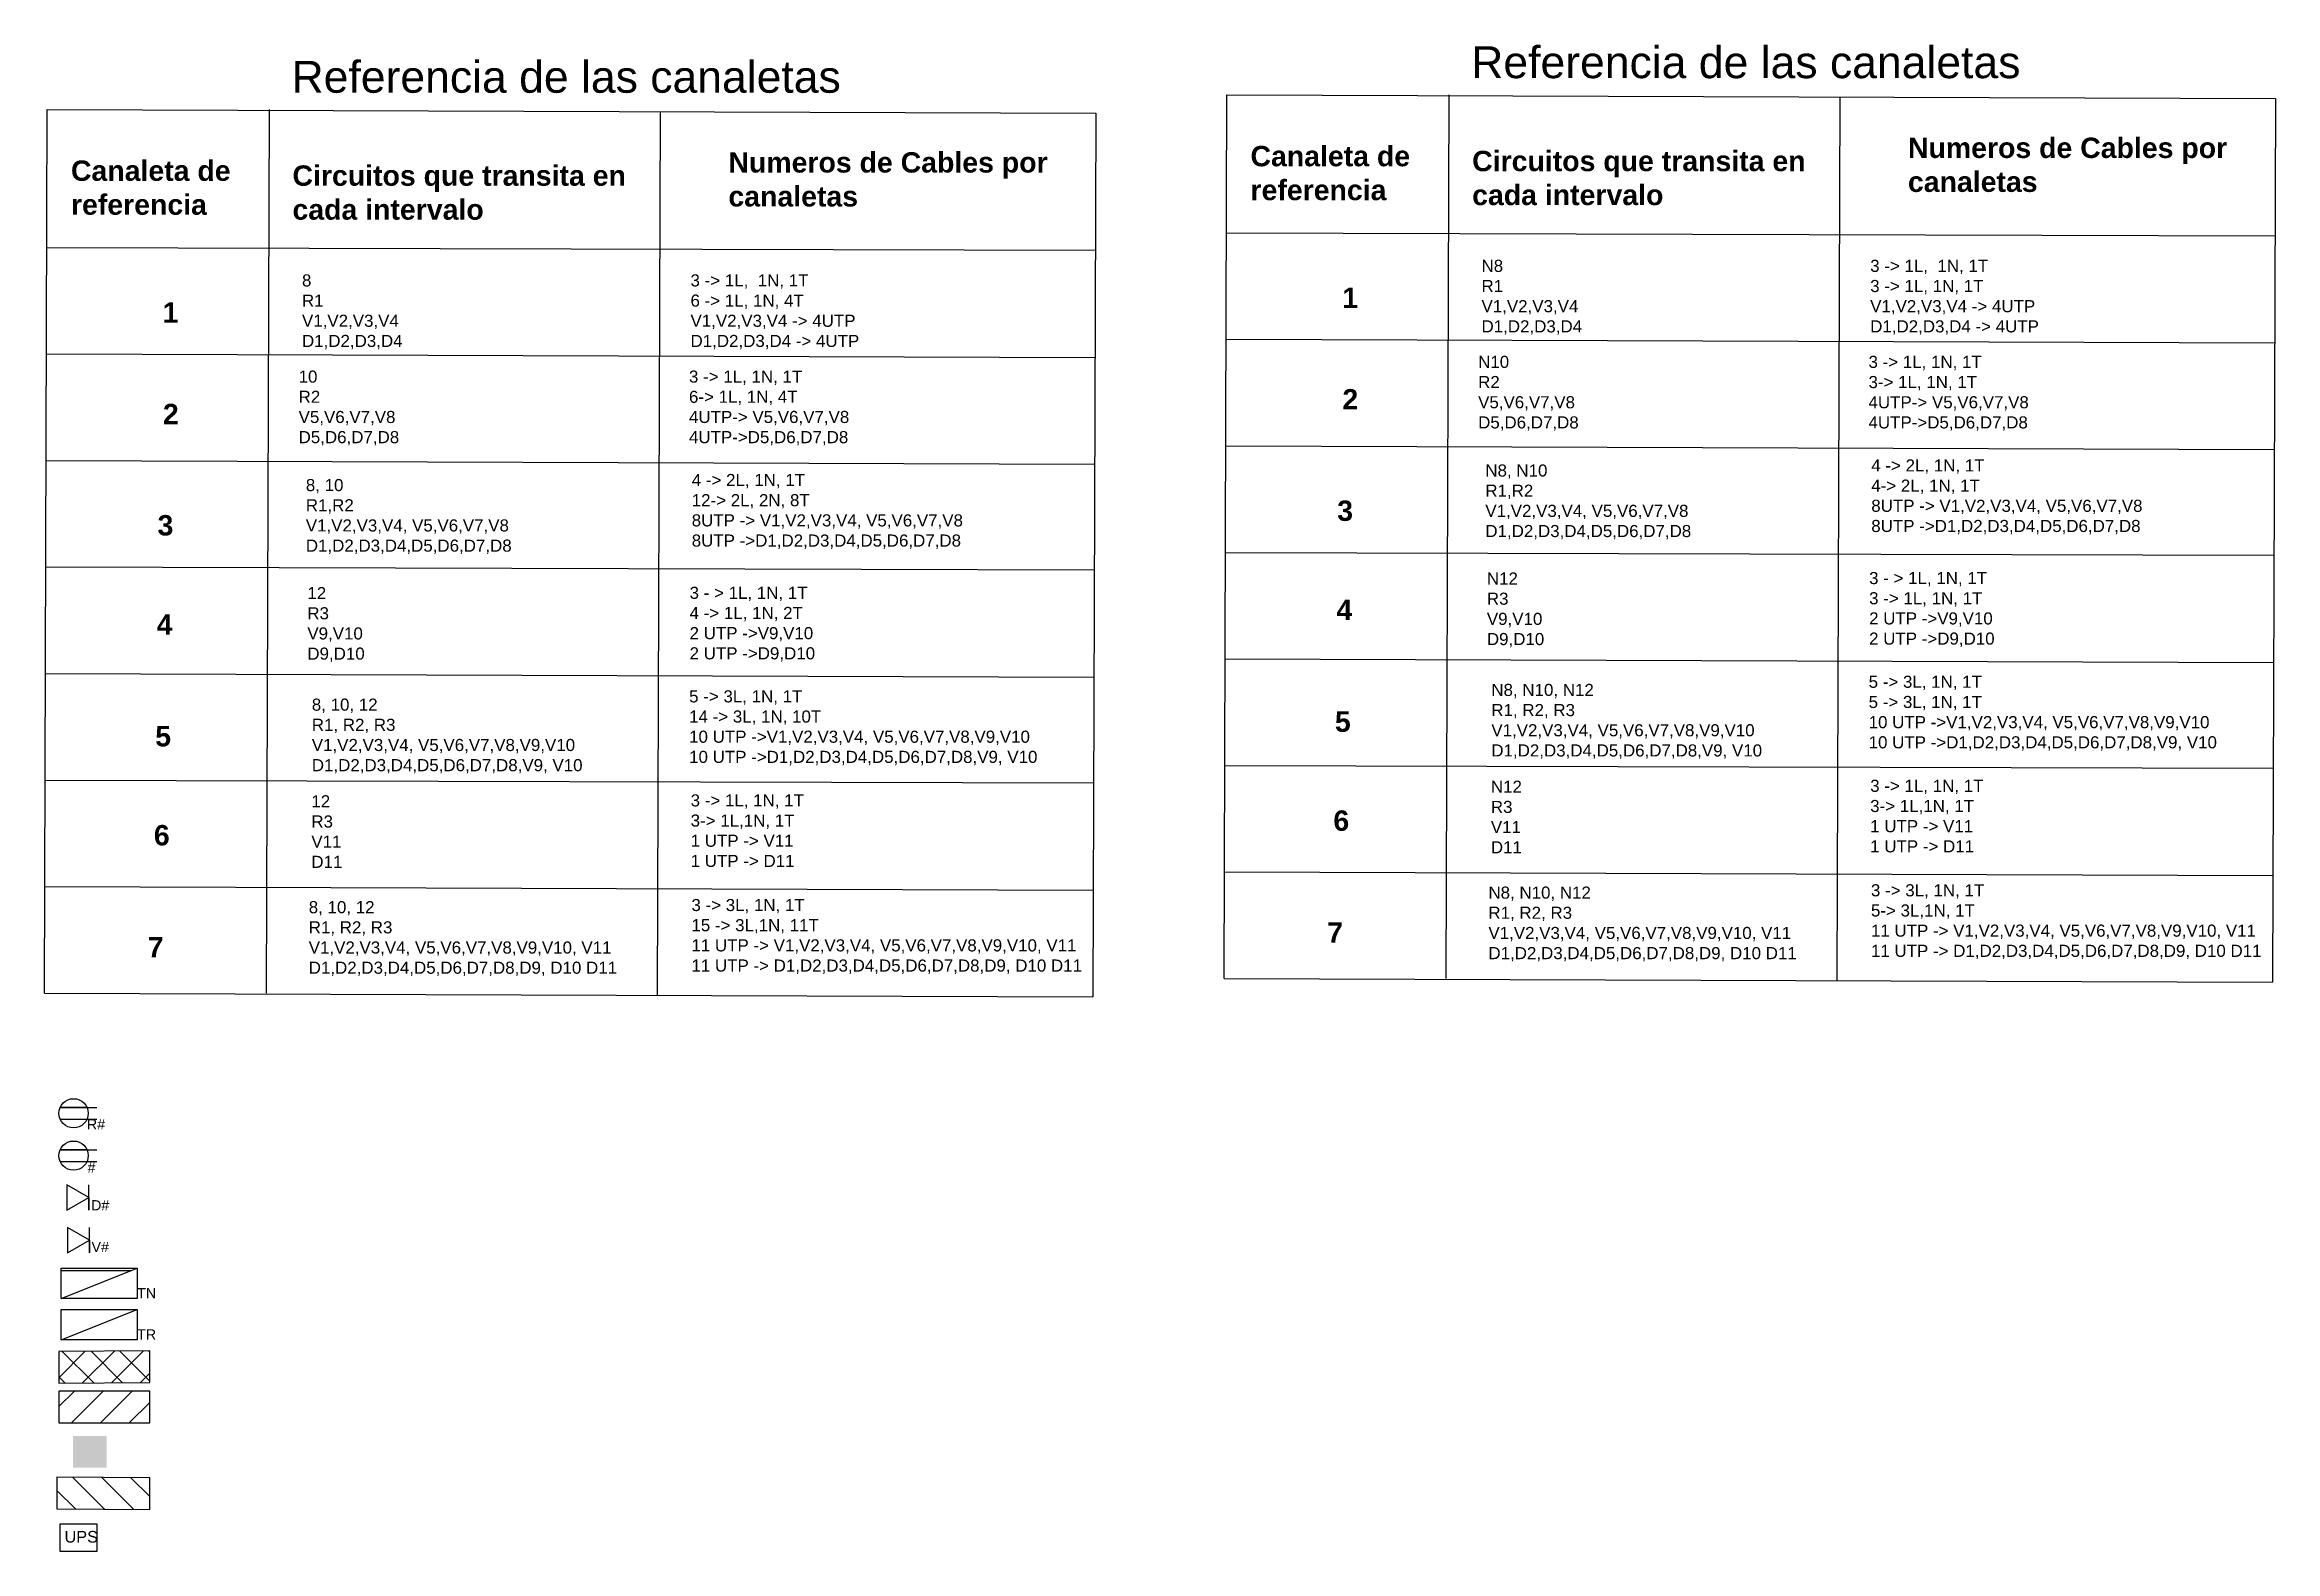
# Model space of a CAD drawing. Header units: millimetres. Extents: x -0.3 to 50, y -1 to 21.3.
# Drawn here: x 35.51 to 50.04, y 11.5 to 21.32 of the extents above; entities that cross this region are included whole.
import ezdxf

# ---------------------------------------------------------------- set-up
doc = ezdxf.new("R2010")
doc.units = ezdxf.units.MM
doc.header["$LTSCALE"] = 0.5
for name, color, linetype in [('CANALETA', 5, 'Continuous'), ('COMUNICACION', 7, 'Continuous'), ('ENCHUFE', 7, 'Continuous'), ('TABLA', 7, 'Continuous'), ('TABLERO', 7, 'Continuous')]:
    doc.layers.add(name, color=color, linetype=linetype)
doc.styles.add('came', font='')
doc.styles.get("Standard").update_dxf_attribs({"font": 'arial.ttf'})
doc.styles.get('came').set_extended_font_data('Papyrus')

msp = doc.modelspace()

# ---------------------------------------------------------------- texts
at = {"layer": 'TABLA', "lineweight": 13, "char_height": 0.41514, "attachment_point": 5}
for insert in [(38.904, 21.108), (46.589, 21.203)]:
    msp.add_mtext('{\\H0.5x;\\C7;Referencia de las canaletas}', dxfattribs=dict(at, insert=insert))
at = {"layer": 'TABLA', "lineweight": 13, "ltscale": 0.1, "attachment_point": 1, "style": 'came'}
for s, insert, char_height, width in [('{\\fArial|b1|i0|c0|p34;Canaleta de \\Preferencia}', (43.362, 20.659), 0.13263, 5.15918), ('{\\fArial|b1|i0|c0|p34;Numeros de Cables por canaletas}', (47.645, 20.713), 0.13263, 2.12658), ('{\\fArial|b1|i0|c0|p34;Canaleta de \\Preferencia}', (35.678, 20.564), 0.13263, 5.15918), ('{\\fArial|b1|i0|c0|p34;Circuitos que transita en \\Pcada intervalo }', (37.121, 20.532), 0.13263, 2.12658), ('{\\fArial|b1|i0|c0|p34;Numeros de Cables por canaletas}', (39.961, 20.618), 0.13263, 2.12658), ('{\\fArial|b1|i0|c0|p34;Circuitos que transita en \\Pcada intervalo }', (44.806, 20.627), 0.13263, 2.12658), ('{\\fArial|b0|i0|c0|p34;N8\\PR1\\PV1,V2,V3,V4\\PD1,D2,D3,D4}', (44.867, 19.917), 0.07888, 1.8939), ('{\\fArial|b0|i0|c0|p34;3 -> 1L,  1N, 1T\\P3 -> 1L, 1N, 1T \\PV1,V2,V3,V4 -> 4UTP\\PD1,D2,D3,D4 -> 4UTP}', (47.399, 19.917), 0.07888, 1.8939), ('{\\fArial|b0|i0|c0|p34;8\\PR1\\PV1,V2,V3,V4\\PD1,D2,D3,D4}', (37.183, 19.822), 0.07888, 1.8939), ('{\\fArial|b0|i0|c0|p34;3 -> 1L,  1N, 1T\\P6 -> 1L, 1N, 4T \\PV1,V2,V3,V4 -> 4UTP\\PD1,D2,D3,D4 -> 4UTP}', (39.714, 19.822), 0.07888, 1.8939), ('{\\fArial|b1|i0|c0|p34;1}', (36.275, 19.64), 0.13263, 5.15918), ('{\\fArial|b1|i0|c0|p34;1}', (43.96, 19.736), 0.13263, 5.15918), ('{\\fArial|b0|i0|c0|p34;10\\PR2\\PV5,V6,V7,V8\\PD5,D6,D7,D8}', (37.161, 19.195), 0.07888, 3.06823), ('{\\fArial|b0|i0|c0|p34;3 -> 1L, 1N, 1T\\P6-> 1L, 1N, 4T\\P4UTP-> V5,V6,V7,V8\\P4UTP->D5,D6,D7,D8 }', (39.704, 19.195), 0.07888, 3.06823), ('{\\fArial|b0|i0|c0|p34;N10\\PR2\\PV5,V6,V7,V8\\PD5,D6,D7,D8}', (44.845, 19.291), 0.07888, 3.06823), ('{\\fArial|b0|i0|c0|p34;3 -> 1L, 1N, 1T\\P3-> 1L, 1N, 1T\\P4UTP-> V5,V6,V7,V8\\P4UTP->D5,D6,D7,D8 }', (47.388, 19.291), 0.07888, 3.06823), ('{\\fArial|b1|i0|c0|p34;2}', (43.961, 19.074), 0.13263, 5.15918), ('{\\fArial|b1|i0|c0|p34;2}', (36.277, 18.978), 0.13263, 5.15918), ('{\\fArial|b0|i0|c0|p34;4 -> 2L, 1N, 1T\\P4-> 2L, 1N, 1T\\P8UTP -> V1,V2,V3,V4, V5,V6,V7,V8\\P8UTP ->D1,D2,D3,D4,D5,D6,D7,D8}', (47.406, 18.616), 0.07888, 3.06823), ('{\\fArial|b0|i0|c0|p34;8, 10\\PR1,R2\\PV1,V2,V3,V4, V5,V6,V7,V8\\PD1,D2,D3,D4,D5,D6,D7,D8}', (37.208, 18.488), 0.07888, 3.06823), ('{\\fArial|b0|i0|c0|p34;4 -> 2L, 1N, 1T\\P12-> 2L, 2N, 8T\\P8UTP -> V1,V2,V3,V4, V5,V6,V7,V8\\P8UTP ->D1,D2,D3,D4,D5,D6,D7,D8}', (39.722, 18.521), 0.07888, 3.06823), ('{\\fArial|b0|i0|c0|p34;N8, N10\\PR1,R2\\PV1,V2,V3,V4, V5,V6,V7,V8\\PD1,D2,D3,D4,D5,D6,D7,D8}', (44.892, 18.583), 0.07888, 3.06823), ('{\\fArial|b1|i0|c0|p34;3}', (43.927, 18.348), 0.13263, 5.15918), ('{\\fArial|b1|i0|c0|p34;3}', (36.242, 18.253), 0.13263, 5.15918), ('{\\fArial|b0|i0|c0|p34;N12\\PR3\\PV9,V10\\PD9,D10}', (44.902, 17.879), 0.07888, 3.06823), ('{\\fArial|b0|i0|c0|p34;3 - > 1L, 1N, 1T\\P3 -> 1L, 1N, 1T\\P2 UTP ->V9,V10\\P2 UTP ->D9,D10}', (47.392, 17.882), 0.07888, 3.06823), ('{\\fArial|b0|i0|c0|p34;12\\PR3\\PV9,V10\\PD9,D10}', (37.218, 17.784), 0.07888, 3.06823), ('{\\fArial|b0|i0|c0|p34;3 - > 1L, 1N, 1T\\P4 -> 1L, 1N, 2T\\P2 UTP ->V9,V10\\P2 UTP ->D9,D10}', (39.708, 17.786), 0.07888, 3.06823), ('{\\fArial|b1|i0|c0|p34;4}', (36.237, 17.606), 0.13263, 5.15918), ('{\\fArial|b1|i0|c0|p34;4}', (43.922, 17.701), 0.13263, 5.15918), ('{\\fArial|b0|i0|c0|p34;N8, N10, N12\\PR1, R2, R3\\PV1,V2,V3,V4, V5,V6,V7,V8,V9,V10\\PD1,D2,D3,D4,D5,D6,D7,D8,V9, V10}', (44.931, 17.153), 0.07888, 3.06823), ('{\\fArial|b0|i0|c0|p34;5 -> 3L, 1N, 1T\\P5 -> 3L, 1N, 1T\\P10 UTP ->V1,V2,V3,V4, V5,V6,V7,V8,V9,V10\\P10 UTP ->D1,D2,D3,D4,D5,D6,D7,D8,V9, V10}', (47.389, 17.206), 0.07888, 3.06823), ('{\\fArial|b0|i0|c0|p34;8, 10, 12\\PR1, R2, R3\\PV1,V2,V3,V4, V5,V6,V7,V8,V9,V10\\PD1,D2,D3,D4,D5,D6,D7,D8,V9, V10}', (37.247, 17.057), 0.07888, 3.06823), ('{\\fArial|b0|i0|c0|p34;5 -> 3L, 1N, 1T\\P14 -> 3L, 1N, 10T\\P10 UTP ->V1,V2,V3,V4, V5,V6,V7,V8,V9,V10\\P10 UTP ->D1,D2,D3,D4,D5,D6,D7,D8,V9, V10}', (39.705, 17.111), 0.07888, 3.06823), ('{\\fArial|b1|i0|c0|p34;5}', (36.227, 16.878), 0.13263, 5.15918), ('{\\fArial|b1|i0|c0|p34;5}', (43.912, 16.973), 0.13263, 5.15918), ('{\\fArial|b0|i0|c0|p34;12\\PR3\\PV11\\PD11}', (37.244, 16.427), 0.07888, 3.06823), ('{\\fArial|b0|i0|c0|p34;3 -> 1L, 1N, 1T\\P3-> 1L,1N, 1T\\P1 UTP -> V11\\P1 UTP -> D11}', (39.715, 16.433), 0.07888, 3.06823), ('{\\fArial|b0|i0|c0|p34;N12\\PR3\\PV11\\PD11}', (44.928, 16.522), 0.07888, 3.06823), ('{\\fArial|b0|i0|c0|p34;3 -> 1L, 1N, 1T\\P3-> 1L,1N, 1T\\P1 UTP -> V11\\P1 UTP -> D11}', (47.399, 16.528), 0.07888, 3.06823), ('{\\fArial|b1|i0|c0|p34;6}', (43.902, 16.328), 0.13263, 5.15918), ('{\\fArial|b1|i0|c0|p34;6}', (36.218, 16.233), 0.13263, 5.15918), ('{\\fArial|b0|i0|c0|p34;3 -> 3L, 1N, 1T\\P5-> 3L,1N, 1T\\P11 UTP -> V1,V2,V3,V4, V5,V6,V7,V8,V9,V10, V11\\P11 UTP -> D1,D2,D3,D4,D5,D6,D7,D8,D9, D10 D11}', (47.404, 15.847), 0.07888, 3.06823), ('{\\fArial|b0|i0|c0|p34;8, 10, 12\\PR1, R2, R3\\PV1,V2,V3,V4, V5,V6,V7,V8,V9,V10, V11\\PD1,D2,D3,D4,D5,D6,D7,D8,D9, D10 D11}', (37.227, 15.737), 0.07888, 3.06823), ('{\\fArial|b0|i0|c0|p34;3 -> 3L, 1N, 1T\\P15 -> 3L,1N, 11T\\P11 UTP -> V1,V2,V3,V4, V5,V6,V7,V8,V9,V10, V11\\P11 UTP -> D1,D2,D3,D4,D5,D6,D7,D8,D9, D10 D11}', (39.72, 15.751), 0.07888, 3.06823), ('{\\fArial|b0|i0|c0|p34;N8, N10, N12\\PR1, R2, R3\\PV1,V2,V3,V4, V5,V6,V7,V8,V9,V10, V11\\PD1,D2,D3,D4,D5,D6,D7,D8,D9, D10 D11}', (44.912, 15.832), 0.07888, 3.06823), ('{\\fArial|b1|i0|c0|p34;7 }', (43.862, 15.598), 0.13263, 5.15918), ('{\\fArial|b1|i0|c0|p34;7 }', (36.178, 15.503), 0.13263, 5.15918)]:
    msp.add_mtext(s, dxfattribs=dict(at, insert=insert, char_height=char_height, width=width))
at = {"layer": 'TABLA', "char_height": 0.0665, "attachment_point": 1}
for s, insert in [('R#', (35.782, 14.315)), ('#', (35.786, 14.034)), ('D#', (35.809, 13.788)), ('V#', (35.812, 13.516)), ('TN', (36.109, 13.215)), ('TR', (36.109, 12.946))]:
    msp.add_mtext_dynamic_manual_height_columns(s, width=0.06653, gutter_width=0.333, heights=[0], dxfattribs=dict(at, insert=insert))
at = {"layer": 'TABLERO', "insert": (35.636, 11.632), "char_height": 0.0759, "attachment_point": 1}
msp.add_mtext_dynamic_manual_height_columns('UPS', width=0.06364, gutter_width=4.745, heights=[0], dxfattribs=at)

# ---------------------------------------------------------------- blocks, each defined once
blk = doc.blocks.new('ENCHUFE')
at = {"layer": 'ENCHUFE'}
for p, q in [((0.073, 0.032), (-0.073, 0.032)), ((-0.073, 0.032), (0.127, 0.032)), ((-0.073, -0.032), (0.073, -0.032)), ((-0.073, -0.032), (0.127, -0.032))]:
    blk.add_line(p, q, dxfattribs=at)
blk.add_circle((0, 0), 0.08, dxfattribs=at)
blk = doc.blocks.new('Datos')
at = {"layer": 'COMUNICACION'}
for p, q in [((-0.0433, 0.05), (-0.0433, -0.05)), ((0.0433, 0), (-0.0433, 0.05)), ((-0.0433, 0.05), (-0.0433, -0.05)), ((-0.0433, -0.05), (0.0433, 0)), ((0.0433, -0.05), (0.0433, 0.05)), ((0.0433, 0), (0.0433, -0.05)), ((0.0433, -0.05), (0.0433, -0.05))]:
    blk.add_line(p, q, dxfattribs=at)
blk = doc.blocks.new('TABLERO')
at = {"layer": 'TABLERO'}
h = blk.add_hatch(dxfattribs=at)
h.set_pattern_fill('ANGLE', color=256)
h.set_pattern_definition([(0, (-30.7, -7.5015), (0, 6.985), [5.08, -1.905]), (90, (-30.7, -7.5015), (-6.985, 4e-16), [5.08, -1.905])])
h.paths.add_polyline_path([(-0.25, -0.1), (0.25, 0.1), (-0.25, 0.1)])
blk.add_line((-0.25, -0.1), (0.25, 0.1), dxfattribs=at)
blk.add_lwpolyline([(-0.25, 0.1), (0.25, 0.1), (0.25, -0.1), (-0.25, -0.1)], close=True, dxfattribs=at)

# ---------------------------------------------------------------- hatches: boundary and pattern name
at = {"layer": 'CANALETA'}
h = msp.add_hatch(dxfattribs=at)
h.set_pattern_fill('_USER', color=256, scale=0.133068, angle=45, double=1, pattern_type=0)
h.set_pattern_definition([(45, (26.94518, 9.99913), (-0.0940933, 0.0940933), []), (135, (26.94518, 9.99913), (-0.0940933, -0.0940933), [])])
h.paths.add_polyline_path([(35.599, 12.802), (35.599, 12.596), (36.192, 12.599), (36.192, 12.806)])
h = msp.add_hatch(dxfattribs=at)
h.set_pattern_fill('_USER', color=256, scale=0.133068, angle=45, pattern_type=0)
h.set_pattern_definition([(45, (26.94518, 9.99913), (-0.0940933, 0.0940933), [])])
h.paths.add_polyline_path([(35.6, 12.544), (35.6, 12.337), (36.191, 12.337), (36.191, 12.544)])
h = msp.add_hatch(color=256, dxfattribs=at)
h.dxf.hatch_style = 1
h.paths.add_polyline_path([(35.911, 12.251), (35.692, 12.251), (35.692, 12.045), (35.911, 12.045)])
h = msp.add_hatch(dxfattribs=at)
h.set_pattern_fill('_USER', color=256, scale=0.133068, angle=135, pattern_type=0)
h.set_pattern_definition([(135, (26.94518, 9.99913), (-0.0940933, -0.0940933), [])])
h.paths.add_polyline_path([(35.587, 11.983), (35.587, 11.777), (36.191, 11.772), (36.191, 11.978)])

# ---------------------------------------------------------------- linework, layer by layer
for points in [[(35.599, 12.596), (36.192, 12.599), (36.192, 12.806), (35.599, 12.802)], [(35.6, 12.337), (36.191, 12.337), (36.191, 12.544), (35.6, 12.544)], [(35.587, 11.777), (36.191, 11.772), (36.191, 11.978), (35.587, 11.983)]]:
    msp.add_lwpolyline(points, close=True, dxfattribs=at)
at = {"layer": 'TABLA', "ltscale": 0.5}
for p, q in [((43.191, 15.233), (43.207, 20.991)), ((35.506, 15.137), (35.523, 20.896))]:
    msp.add_line(p, q, dxfattribs=at)
at = {"layer": 'TABLA'}
for p, q in [((43.207, 20.991), (50.039, 20.968)), ((44.654, 20.991), (44.634, 15.233)), ((47.201, 20.98), (47.181, 15.222)), ((50.039, 20.968), (50.019, 15.209)), ((35.523, 20.896), (42.354, 20.872)), ((36.969, 20.896), (36.949, 15.137)), ((39.517, 20.884), (39.497, 15.126)), ((42.354, 20.872), (42.334, 15.114)), ((43.207, 20.093), (50.036, 20.074)), ((35.523, 19.997), (42.351, 19.979)), ((43.205, 19.399), (50.033, 19.375)), ((35.521, 19.303), (42.349, 19.28)), ((35.519, 18.609), (42.346, 18.585)), ((43.203, 18.704), (50.031, 18.681)), ((35.517, 17.915), (42.344, 17.896)), ((43.201, 18.01), (50.028, 17.991)), ((43.195, 17.316), (50.026, 17.292)), ((35.511, 17.22), (42.342, 17.196)), ((43.195, 16.621), (50.024, 16.603)), ((35.51, 16.526), (42.339, 16.507)), ((43.193, 15.927), (50.021, 15.905)), ((35.508, 15.832), (42.337, 15.809)), ((35.506, 15.137), (42.334, 15.114)), ((43.191, 15.233), (50.019, 15.209))]:
    msp.add_line(p, q, dxfattribs=at)
at = {"layer": 'TABLERO'}
msp.add_lwpolyline([(35.608, 11.678), (35.847, 11.678), (35.847, 11.499), (35.608, 11.499)], close=True, dxfattribs=at)

# ---------------------------------------------------------------- block references
at = {"layer": 'TABLA'}
for name, p, xscale, yscale, zscale in [('ENCHUFE', (35.695, 14.354), 1.191754937684969, 1.191754937684969, 1.191754937684969), ('ENCHUFE', (35.695, 14.078), 1.191754937684969, 1.191754937684969, 1.191754937684969), ('Datos', (35.722, 13.806), 1.65814918426914, 1.65814918426914, 1.65814918426914), ('Datos', (35.728, 13.527), 1.65814918426914, 1.65814918426914, 1.65814918426914), ('TABLERO', (35.861, 13.245), 0.990470253042132, 0.990470253042132, 0.990470253042132), ('TABLERO', (35.861, 12.976), 0.990470253042132, 0.990470253042132, 0.990470253042132)]:
    msp.add_blockref(name, p, dxfattribs=dict(at, xscale=xscale, yscale=yscale, zscale=zscale))

msp.set_redraw_order([(e.dxf.handle, doc.entitydb.next_handle()) for e in msp.query("TEXT MTEXT ATTDEF DIMENSION ARC_DIMENSION")])  # texts and dimensions are drawn at this point

doc.saveas('drawing.dxf')
